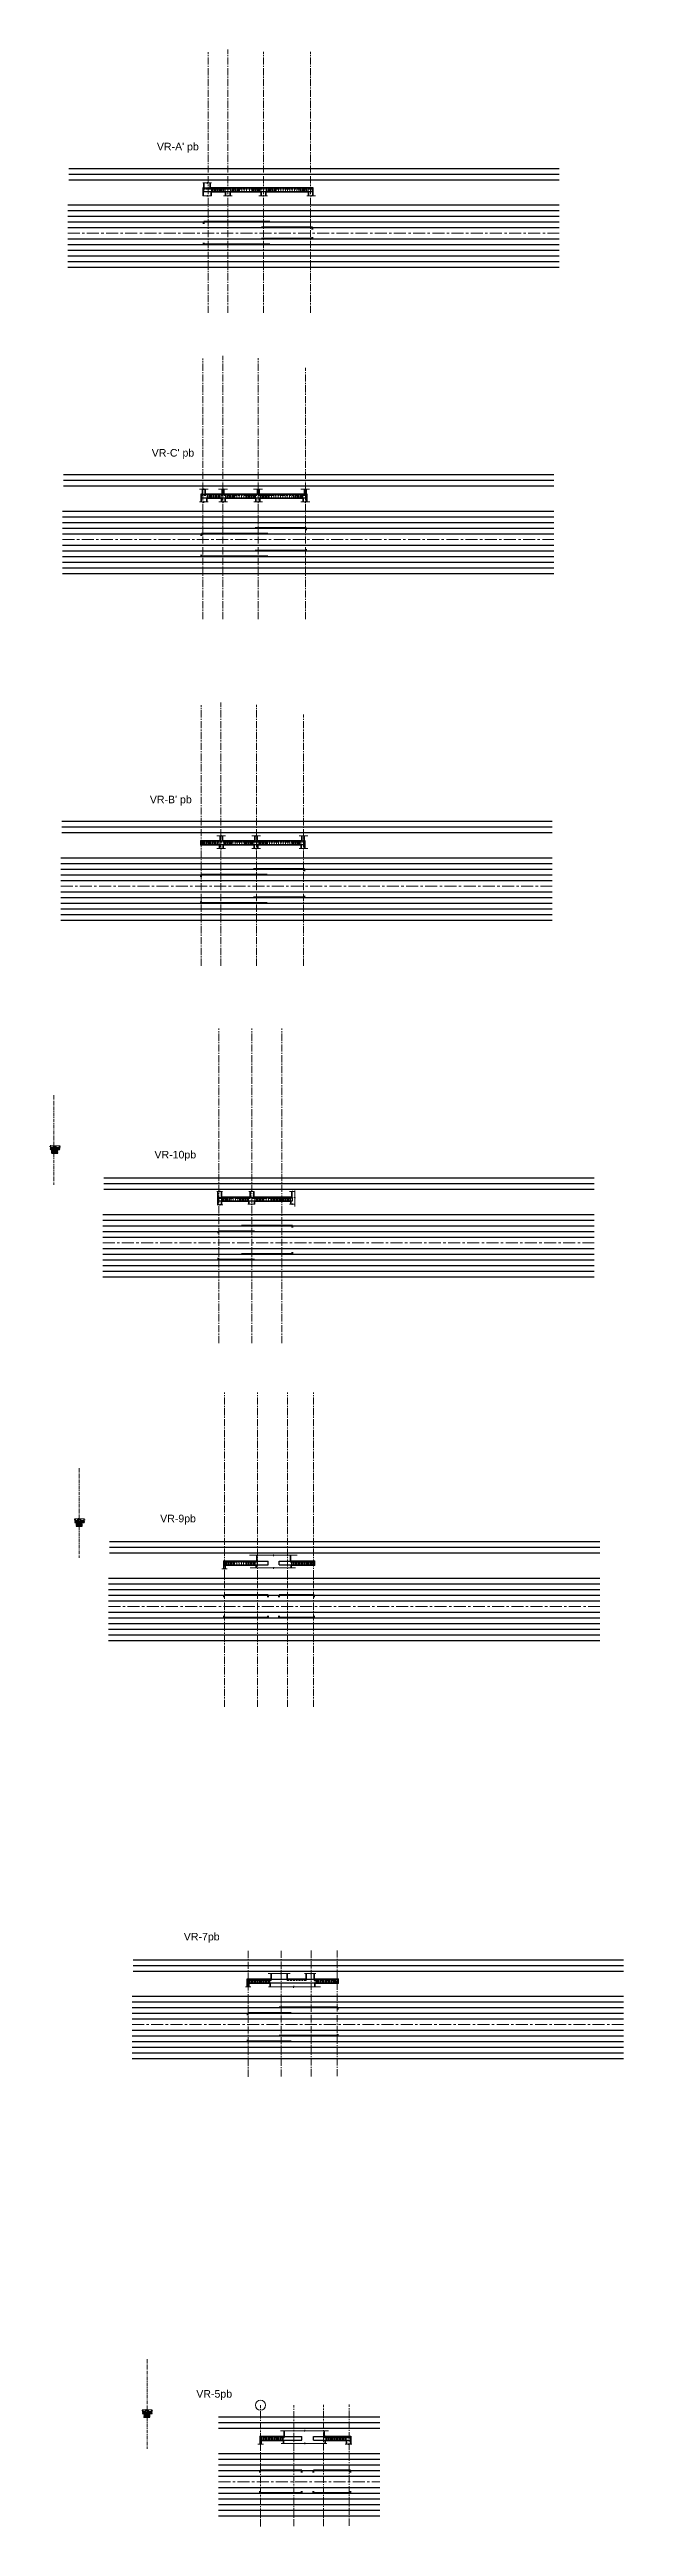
# Model space of a CAD drawing. Header units: millimetres. Extents: x 1130 to 2176, y -195 to 376.
# Drawn here: x 2099.8 to 2175.7, y 47.9 to 375.7 of the extents above; entities that cross this region are included whole.
import ezdxf

# ---------------------------------------------------------------- set-up
doc = ezdxf.new("R2010")
doc.units = ezdxf.units.MM
for name, pattern in [('AXES', [50.8, 31.75, -6.35, 6.35, -6.35]), ('CENTER2', [28.575, 19.05, -3.175, 3.175, -3.175]), ('HIDDEN', [0.375, 0.25, -0.125]), ('TRAZOS', [0.75, 0.5, -0.25])]:
    doc.linetypes.add(name, pattern=pattern)
for name, color, linetype in [('A- TEXTO 1', 7, 'Continuous'), ('EDIS-MURO PERIMETRAL', 3, 'Continuous'), ('TEXTURA', 8, 'Continuous')]:
    doc.layers.add(name, color=color, linetype=linetype)
for name, color, linetype, lineweight in [('EDIS-BORDE DE LOSA', 3, 'Continuous', 9), ('EDIS-COLUMNAS SOTANO', 7, 'Continuous', 40), ('EDIS-CONCRETO BAJA RESIST', 8, 'Continuous', 9), ('EDIS-EJES COLUMNAS', 9, 'CENTER2', 15), ('EDIS-ESTRIBOS', 3, 'Continuous', 15), ('EDIS-PEDESTALES', 4, 'Continuous', 13), ('EDIS-PL-DIMENSION', 8, 'Continuous', 13), ('EDIS-REFUERZOS', 6, 'Continuous', 30), ('EDIS-REFUERZOS DETALLES', 7, 'Continuous', 40), ('EDIS-TIERRA', 8, 'Continuous', 13), ('EDIS-VIGAS RIOSTRAS', 6, 'Continuous', 13), ('Est-PL-DIMENSION', 8, 'Continuous', 13)]:
    doc.layers.add(name, color=color, linetype=linetype, lineweight=lineweight)
doc.layers.add('EDIS-VIEWPOTS', color=8, linetype='Continuous', plot=False)
doc.styles.add('style1', font='arial.ttf', dxfattribs={"height": 0.2})

msp = doc.modelspace()

# ---------------------------------------------------------------- texts
at = {"layer": 'A- TEXTO 1', "style": 'style1'}
for s, p in [("VR-A' pb", (2113.993, 362.344, -1764)), ("VR-C' pb", (2113.307, 321.816, -1764)), ("VR-B' pb", (2113.057, 275.936, -1764)), ('VR-10pb', (2113.669, 228.932, -1764)), ('VR-9pb', (2114.421, 180.781, -1764)), ('VR-7pb', (2117.554, 125.444, -1764)), ('VR-5pb', (2119.206, 64.934, -1764))]:
    msp.add_text(s, height=1, rotation=0, dxfattribs=at).set_placement(p)

# ---------------------------------------------------------------- blocks, each defined once
blk = doc.blocks.new('*U608')
at = {"layer": 'EDIS-ESTRIBOS', "linetype": 'ByBlock'}
blk.add_line((0, -0.2375), (0, 0.2375), dxfattribs=at)
blk = doc.blocks.new('*U607')
at = {"layer": 'EDIS-PL-DIMENSION', "color": 0, "linetype": 'ByBlock', "lineweight": -2, "transparency": 16777216}
for p in [(1997.44, 320.7), (1997.59, 320.7), (1997.74, 320.7), (1997.89, 320.7), (1998.04, 320.7), (1998.19, 320.7), (1998.34, 320.7), (1998.49, 320.7), (1998.64, 320.7)]:
    blk.add_blockref('*U608', p, dxfattribs=at)
blk = doc.blocks.new('*U610')
at = {"layer": 'EDIS-ESTRIBOS', "linetype": 'ByBlock'}
blk.add_line((0, -0.2375), (0, 0.2375), dxfattribs=at)
blk = doc.blocks.new('*U609')
at = {"layer": 'EDIS-PL-DIMENSION', "color": 0, "linetype": 'ByBlock', "lineweight": -2, "transparency": 16777216}
for p in [(1997.44, 320.7), (1997.59, 320.7), (1997.74, 320.7), (1997.89, 320.7), (1998.04, 320.7), (1998.19, 320.7), (1998.34, 320.7), (1998.49, 320.7), (1998.64, 320.7)]:
    blk.add_blockref('*U610', p, dxfattribs=at)
blk = doc.blocks.new('*U612')
at = {"layer": 'EDIS-ESTRIBOS', "linetype": 'ByBlock'}
blk.add_line((0, -0.2375), (0, 0.2375), dxfattribs=at)
blk = doc.blocks.new('*U611')
at = {"layer": 'EDIS-PL-DIMENSION', "color": 0, "linetype": 'ByBlock', "lineweight": -2, "transparency": 16777216}
for p in [(1997.44, 320.7), (1997.59, 320.7), (1997.74, 320.7), (1997.89, 320.7), (1998.04, 320.7), (1998.19, 320.7), (1998.34, 320.7), (1998.49, 320.7), (1998.64, 320.7)]:
    blk.add_blockref('*U612', p, dxfattribs=at)
blk = doc.blocks.new('*U614')
at = {"layer": 'EDIS-ESTRIBOS', "linetype": 'ByBlock'}
blk.add_line((0, -0.2375), (0, 0.2375), dxfattribs=at)
blk = doc.blocks.new('*U613')
at = {"layer": 'EDIS-PL-DIMENSION', "color": 0, "linetype": 'ByBlock', "lineweight": -2, "transparency": 16777216}
for p in [(1997.44, 320.7), (1997.59, 320.7), (1997.74, 320.7), (1997.89, 320.7), (1998.04, 320.7), (1998.19, 320.7), (1998.34, 320.7), (1998.49, 320.7), (1998.64, 320.7)]:
    blk.add_blockref('*U614', p, dxfattribs=at)
blk = doc.blocks.new('*U615')
at = {"layer": 'EDIS-ESTRIBOS', "linetype": 'ByBlock'}
blk.add_line((0, -0.2375), (0, 0.2375), dxfattribs=at)
blk = doc.blocks.new('*U616')
at = {"layer": 'EDIS-PL-DIMENSION', "color": 0, "linetype": 'ByBlock', "lineweight": -2, "transparency": 16777216}
for p in [(2120.63, 316.59), (2120.78, 316.59), (2120.93, 316.59), (2121.08, 316.59), (2121.23, 316.59), (2121.38, 316.59), (2121.53, 316.59), (2121.68, 316.59), (2121.83, 316.59), (2121.98, 316.59), (2122.13, 316.59), (2122.28, 316.59), (2122.43, 316.59)]:
    blk.add_blockref('*U615', p, dxfattribs=at)
blk = doc.blocks.new('*U617')
at = {"layer": 'EDIS-ESTRIBOS', "linetype": 'ByBlock'}
blk.add_line((0, -0.24), (0, 0.24), dxfattribs=at)
blk = doc.blocks.new('*U618')
at = {"layer": 'EDIS-PL-DIMENSION', "color": 0, "linetype": 'ByBlock', "lineweight": -2, "transparency": 16777216}
for p in [(2124.28, 316.59), (2124.58, 316.59), (2124.88, 316.59), (2125.18, 316.59), (2125.48, 316.59), (2125.78, 316.59)]:
    blk.add_blockref('*U617', p, dxfattribs=at)
blk = doc.blocks.new('*U619')
at = {"layer": 'EDIS-ESTRIBOS', "linetype": 'ByBlock'}
blk.add_line((0, -0.24), (0, 0.24), dxfattribs=at)
blk = doc.blocks.new('*U620')
at = {"layer": 'EDIS-PL-DIMENSION', "color": 0, "linetype": 'ByBlock', "lineweight": -2, "transparency": 16777216}
for p in [(2128.85, 316.59), (2129.15, 316.59), (2129.45, 316.59), (2129.75, 316.59), (2130.05, 316.59), (2130.35, 316.59), (2130.65, 316.59), (2130.95, 316.59), (2131.25, 316.59), (2131.55, 316.59), (2131.85, 316.59)]:
    blk.add_blockref('*U619', p, dxfattribs=at)
blk = doc.blocks.new('*U632')
at = {"layer": 'EDIS-ESTRIBOS', "linetype": 'ByBlock'}
blk.add_line((0, -0.2375), (0, 0.2375), dxfattribs=at)
blk = doc.blocks.new('*U631')
at = {"layer": 'EDIS-PL-DIMENSION', "color": 0, "linetype": 'ByBlock', "lineweight": -2, "transparency": 16777216}
for p in [(1997.44, 320.7), (1997.59, 320.7), (1997.74, 320.7), (1997.89, 320.7), (1998.04, 320.7), (1998.19, 320.7), (1998.34, 320.7), (1998.49, 320.7), (1998.64, 320.7)]:
    blk.add_blockref('*U632', p, dxfattribs=at)
blk = doc.blocks.new('*U634')
at = {"layer": 'EDIS-ESTRIBOS', "linetype": 'ByBlock'}
blk.add_line((0, -0.2375), (0, 0.2375), dxfattribs=at)
blk = doc.blocks.new('*U633')
at = {"layer": 'EDIS-PL-DIMENSION', "color": 0, "linetype": 'ByBlock', "lineweight": -2, "transparency": 16777216}
for p in [(1997.44, 320.7), (1997.59, 320.7), (1997.74, 320.7), (1997.89, 320.7), (1998.04, 320.7), (1998.19, 320.7), (1998.34, 320.7), (1998.49, 320.7), (1998.64, 320.7)]:
    blk.add_blockref('*U634', p, dxfattribs=at)
blk = doc.blocks.new('*U622')
at = {"layer": 'EDIS-ESTRIBOS', "linetype": 'ByBlock'}
blk.add_line((0, -0.2375), (0, 0.2375), dxfattribs=at)
blk = doc.blocks.new('*U621')
at = {"layer": 'EDIS-PL-DIMENSION', "color": 0, "linetype": 'ByBlock', "lineweight": -2, "transparency": 16777216}
for p in [(1997.44, 320.7), (1997.59, 320.7), (1997.74, 320.7), (1997.89, 320.7), (1998.04, 320.7), (1998.19, 320.7), (1998.34, 320.7), (1998.49, 320.7), (1998.64, 320.7)]:
    blk.add_blockref('*U622', p, dxfattribs=at)
blk = doc.blocks.new('*U624')
at = {"layer": 'EDIS-ESTRIBOS', "linetype": 'ByBlock'}
blk.add_line((0, -0.2375), (0, 0.2375), dxfattribs=at)
blk = doc.blocks.new('*U623')
at = {"layer": 'EDIS-PL-DIMENSION', "color": 0, "linetype": 'ByBlock', "lineweight": -2, "transparency": 16777216}
for p in [(1997.44, 320.7), (1997.59, 320.7), (1997.74, 320.7), (1997.89, 320.7), (1998.04, 320.7), (1998.19, 320.7), (1998.34, 320.7), (1998.49, 320.7), (1998.64, 320.7)]:
    blk.add_blockref('*U624', p, dxfattribs=at)
blk = doc.blocks.new('*U625')
at = {"layer": 'EDIS-ESTRIBOS', "linetype": 'ByBlock'}
blk.add_line((0, -0.2375), (0, 0.2375), dxfattribs=at)
blk = doc.blocks.new('*U626')
at = {"layer": 'EDIS-PL-DIMENSION', "color": 0, "linetype": 'ByBlock', "lineweight": -2, "transparency": 16777216}
for p in [(2120.63, 316.59), (2120.78, 316.59), (2120.93, 316.59), (2121.08, 316.59), (2121.23, 316.59), (2121.38, 316.59), (2121.53, 316.59), (2121.68, 316.59), (2121.83, 316.59), (2121.98, 316.59), (2122.13, 316.59), (2122.28, 316.59), (2122.43, 316.59)]:
    blk.add_blockref('*U625', p, dxfattribs=at)
blk = doc.blocks.new('*U627')
at = {"layer": 'EDIS-ESTRIBOS', "linetype": 'ByBlock'}
blk.add_line((0, -0.24), (0, 0.24), dxfattribs=at)
blk = doc.blocks.new('*U628')
at = {"layer": 'EDIS-PL-DIMENSION', "color": 0, "linetype": 'ByBlock', "lineweight": -2, "transparency": 16777216}
for p in [(2124.28, 316.59), (2124.58, 316.59), (2124.88, 316.59), (2125.18, 316.59), (2125.48, 316.59), (2125.78, 316.59)]:
    blk.add_blockref('*U627', p, dxfattribs=at)
blk = doc.blocks.new('*U629')
at = {"layer": 'EDIS-ESTRIBOS', "linetype": 'ByBlock'}
blk.add_line((0, -0.24), (0, 0.24), dxfattribs=at)
blk = doc.blocks.new('*U630')
at = {"layer": 'EDIS-PL-DIMENSION', "color": 0, "linetype": 'ByBlock', "lineweight": -2, "transparency": 16777216}
for p in [(2128.85, 316.59), (2129.15, 316.59), (2129.45, 316.59), (2129.75, 316.59), (2130.05, 316.59), (2130.35, 316.59), (2130.65, 316.59), (2130.95, 316.59), (2131.25, 316.59), (2131.55, 316.59), (2131.85, 316.59)]:
    blk.add_blockref('*U629', p, dxfattribs=at)
blk = doc.blocks.new('*U635')
at = {"layer": 'EDIS-ESTRIBOS', "linetype": 'ByBlock'}
blk.add_line((0, -0.2375), (0, 0.2375), dxfattribs=at)
blk = doc.blocks.new('*U636')
at = {"layer": 'EDIS-PL-DIMENSION', "color": 0, "linetype": 'ByBlock', "lineweight": -2, "transparency": 16777216}
for p in [(1997.44, 320.7), (1997.59, 320.7), (1997.74, 320.7), (1997.89, 320.7), (1998.04, 320.7), (1998.19, 320.7), (1998.34, 320.7), (1998.49, 320.7), (1998.64, 320.7)]:
    blk.add_blockref('*U635', p, dxfattribs=at)
blk = doc.blocks.new('*U851')
at = {"layer": 'EDIS-ESTRIBOS', "linetype": 'ByBlock'}
blk.add_line((0, -0.24), (0, 0.24), dxfattribs=at)
blk = doc.blocks.new('*U852')
at = {"layer": 'EDIS-PL-DIMENSION', "color": 0, "linetype": 'ByBlock', "lineweight": -2, "transparency": 16777216}
for p in [(2127.85, 59.54), (2128, 59.54), (2128.15, 59.54), (2128.3, 59.54), (2128.45, 59.54), (2128.6, 59.54), (2128.75, 59.54), (2128.9, 59.54), (2129.05, 59.54), (2129.2, 59.54), (2129.35, 59.54), (2129.5, 59.54), (2129.65, 59.54), (2129.8, 59.54), (2129.95, 59.54), (2130.1, 59.54), (2130.25, 59.54), (2130.4, 59.54), (2130.55, 59.54), (2130.7, 59.54)]:
    blk.add_blockref('*U851', p, dxfattribs=at)
blk = doc.blocks.new('*U861')
at = {"layer": 'EDIS-ESTRIBOS', "linetype": 'ByBlock'}
blk.add_line((0, -0.2375), (0, 0.2375), dxfattribs=at)
blk = doc.blocks.new('*U862')
at = {"layer": 'EDIS-PL-DIMENSION', "color": 0, "linetype": 'ByBlock', "lineweight": -2, "transparency": 16777216}
for p in [(2126.2, 120.06), (2126.35, 120.06), (2126.5, 120.06), (2126.65, 120.06), (2126.8, 120.06), (2126.95, 120.06), (2127.1, 120.06), (2127.25, 120.06), (2127.4, 120.06), (2127.55, 120.06), (2127.7, 120.06), (2127.85, 120.06), (2128, 120.06), (2128.15, 120.06), (2128.3, 120.06), (2128.45, 120.06), (2128.6, 120.06), (2128.75, 120.06), (2128.9, 120.06)]:
    blk.add_blockref('*U861', p, dxfattribs=at)
blk = doc.blocks.new('*U863')
at = {"layer": 'EDIS-ESTRIBOS', "linetype": 'ByBlock'}
blk.add_line((0, -0.2375), (0, 0.2375), dxfattribs=at)
blk = doc.blocks.new('*U864')
at = {"layer": 'EDIS-PL-DIMENSION', "color": 0, "linetype": 'ByBlock', "lineweight": -2, "transparency": 16777216}
for p in [(2134.95, 120.06), (2135.1, 120.06), (2135.25, 120.06), (2135.4, 120.06), (2135.55, 120.06), (2135.7, 120.06), (2135.85, 120.06), (2136, 120.06), (2136.15, 120.06), (2136.3, 120.06), (2136.45, 120.06), (2136.6, 120.06), (2136.75, 120.06), (2136.9, 120.06), (2137.05, 120.06), (2137.2, 120.06), (2137.35, 120.06), (2137.5, 120.06)]:
    blk.add_blockref('*U863', p, dxfattribs=at)
blk = doc.blocks.new('*U890')
at = {"layer": 'EDIS-ESTRIBOS', "linetype": 'ByBlock'}
blk.add_line((0, -0.2375), (0, 0.2375), dxfattribs=at)
blk = doc.blocks.new('*U891')
at = {"layer": 'EDIS-PL-DIMENSION', "color": 0, "linetype": 'ByBlock', "lineweight": -2, "transparency": 16777216}
for p in [(2131.82, 175.39), (2131.97, 175.39), (2132.12, 175.39), (2132.27, 175.39), (2132.42, 175.39), (2132.57, 175.39), (2132.72, 175.39), (2132.87, 175.39), (2133.02, 175.39), (2133.17, 175.39), (2133.32, 175.39), (2133.47, 175.39), (2133.62, 175.39), (2133.77, 175.39), (2133.92, 175.39), (2134.07, 175.39), (2134.22, 175.39), (2134.37, 175.39)]:
    blk.add_blockref('*U890', p, dxfattribs=at)
blk = doc.blocks.new('*U892')
at = {"layer": 'EDIS-ESTRIBOS', "linetype": 'ByBlock'}
blk.add_line((0, -0.2375), (0, 0.2375), dxfattribs=at)
blk = doc.blocks.new('*U893')
at = {"layer": 'EDIS-PL-DIMENSION', "color": 0, "linetype": 'ByBlock', "lineweight": -2, "transparency": 16777216}
for p in [(2123.07, 175.39), (2123.22, 175.39), (2123.37, 175.39), (2123.52, 175.39), (2123.67, 175.39), (2123.82, 175.39), (2123.97, 175.39), (2124.12, 175.39), (2124.27, 175.39)]:
    blk.add_blockref('*U892', p, dxfattribs=at)
blk = doc.blocks.new('*U894')
at = {"layer": 'EDIS-ESTRIBOS', "linetype": 'ByBlock'}
blk.add_line((0, 0.2375), (0, -0.2375), dxfattribs=at)
blk = doc.blocks.new('*U895')
at = {"layer": 'EDIS-PL-DIMENSION', "color": 0, "linetype": 'ByBlock', "lineweight": -2, "transparency": 16777216, "rotation": 180}
for p in [(2125.87, 175.39), (2126.02, 175.39), (2126.17, 175.39), (2126.32, 175.39), (2126.47, 175.39), (2126.62, 175.39), (2126.77, 175.39), (2126.92, 175.39), (2127.07, 175.39)]:
    blk.add_blockref('*U894', p, dxfattribs=at)
blk = doc.blocks.new('*U896')
at = {"layer": 'EDIS-ESTRIBOS', "linetype": 'ByBlock'}
blk.add_line((0, -0.2375), (0, 0.2375), dxfattribs=at)
blk = doc.blocks.new('*U897')
at = {"layer": 'EDIS-PL-DIMENSION', "color": 0, "linetype": 'ByBlock', "lineweight": -2, "transparency": 16777216}
for p in [(2124.27, 175.39), (2124.57, 175.39), (2124.87, 175.39), (2125.17, 175.39), (2125.47, 175.39), (2125.77, 175.39)]:
    blk.add_blockref('*U896', p, dxfattribs=at)
blk = doc.blocks.new('*U901')
at = {"layer": 'EDIS-ESTRIBOS', "linetype": 'ByBlock'}
blk.add_line((0, -0.2375), (0, 0.2375), dxfattribs=at)
blk = doc.blocks.new('*U902')
at = {"layer": 'EDIS-PL-DIMENSION', "color": 0, "linetype": 'ByBlock', "lineweight": -2, "transparency": 16777216}
for p in [(1997.44, 320.7), (1997.59, 320.7), (1997.74, 320.7), (1997.89, 320.7), (1998.04, 320.7), (1998.19, 320.7), (1998.34, 320.7), (1998.49, 320.7), (1998.64, 320.7)]:
    blk.add_blockref('*U901', p, dxfattribs=at)
blk = doc.blocks.new('*U903')
at = {"layer": 'EDIS-ESTRIBOS', "linetype": 'ByBlock'}
blk.add_line((0, -0.2375), (0, 0.2375), dxfattribs=at)
blk = doc.blocks.new('*U904')
at = {"layer": 'EDIS-PL-DIMENSION', "color": 0, "linetype": 'ByBlock', "lineweight": -2, "transparency": 16777216}
for p in [(2130.76, 223.54), (2130.91, 223.54), (2131.06, 223.54), (2131.21, 223.54), (2131.36, 223.54), (2131.51, 223.54), (2131.66, 223.54)]:
    blk.add_blockref('*U903', p, dxfattribs=at)
blk = doc.blocks.new('*U905')
at = {"layer": 'EDIS-ESTRIBOS', "linetype": 'ByBlock'}
blk.add_line((0, -0.2375), (0, 0.2375), dxfattribs=at)
blk = doc.blocks.new('*U906')
at = {"layer": 'EDIS-PL-DIMENSION', "color": 0, "linetype": 'ByBlock', "lineweight": -2, "transparency": 16777216}
for p in [(1997.44, 320.7), (1997.59, 320.7), (1997.74, 320.7), (1997.89, 320.7), (1998.04, 320.7), (1998.19, 320.7), (1998.34, 320.7), (1998.49, 320.7), (1998.64, 320.7)]:
    blk.add_blockref('*U905', p, dxfattribs=at)
blk = doc.blocks.new('*U907')
at = {"layer": 'EDIS-ESTRIBOS', "linetype": 'ByBlock'}
blk.add_line((0, -0.24), (0, 0.24), dxfattribs=at)
blk = doc.blocks.new('*U908')
at = {"layer": 'EDIS-PL-DIMENSION', "color": 0, "linetype": 'ByBlock', "lineweight": -2, "transparency": 16777216}
for p in [(2128.16, 223.54), (2128.46, 223.54), (2128.76, 223.54), (2129.06, 223.54)]:
    blk.add_blockref('*U907', p, dxfattribs=at)
blk = doc.blocks.new('*U924')
at = {"layer": 'EDIS-ESTRIBOS', "linetype": 'ByBlock'}
blk.add_line((0, -0.2375), (0, 0.2375), dxfattribs=at)
blk = doc.blocks.new('*U925')
at = {"layer": 'EDIS-PL-DIMENSION', "color": 0, "linetype": 'ByBlock', "lineweight": -2, "transparency": 16777216}
for p in [(2120.63, 316.59), (2120.78, 316.59), (2120.93, 316.59), (2121.08, 316.59), (2121.23, 316.59), (2121.38, 316.59), (2121.53, 316.59), (2121.68, 316.59), (2121.83, 316.59), (2121.98, 316.59), (2122.13, 316.59), (2122.28, 316.59), (2122.43, 316.59)]:
    blk.add_blockref('*U924', p, dxfattribs=at)

# ---------------------------------------------------------------- hatches: boundary and pattern name
at = {"layer": 'EDIS-CONCRETO BAJA RESIST'}
h = msp.add_hatch(dxfattribs=at)
h.set_pattern_fill('AR-CONC', color=256, scale=0.00065)
h.set_pattern_definition([(50, (117.3067, -97.695), (0.118420035, -0.0103604056), [0.0123825, -0.1362075]), (355, (117.3067, -97.695), (-0.022908224, 0.1241869494), [0.009906, -0.10896638]), (100.451445, (117.31656, -97.69587), (0.0955118106, 0.113826539), [0.010523506, -0.115758659]), (46.1842, (117.3067, -97.66198), (0.176201377, -0.027327513), [0.01857375, -0.20431125]), (96.635558, (117.32138, -97.66426), (0.154312687, 0.160826981), [0.015785265, -0.173638145]), (351.184151, (117.3067, -97.66198), (0.154312687, 0.160826981), [0.014858979, -0.163448826]), (21, (117.32321, -97.67024), (0.0985493543, -0.066472379), [0.0123825, -0.1362075]), (326, (117.3232, -97.67024), (0.0401713184, 0.119722178), [0.009906, -0.108966]), (71.451445, (117.33142, -97.67578), (0.1387206725, 0.0532498), [0.010523506, -0.1157584594]), (37.5, (117.306696, -97.695003), (0.0020075921, 0.0549607753), [0, -0.1076452, 0, -0.110617, 0, -0.10937875]), (7.5, (117.306696, -97.695), (0.0434327806, 0.0651173736), [0, -0.0630682, 0, -0.1051687, 0, -0.04168775]), (327.5, (117.26988, -97.695003), (0.0881338869, -0.0037236836), [0, -0.041275, 0, -0.128778, 0, -0.1708785]), (317.5, (117.25337, -97.695), (0.096283968, 0.0165272192), [0, -0.0536575, 0, -0.0855218, 0, -0.1213485])])
h.paths.add_polyline_path([(2100.26, 230.273), (2100.26, 230.373), (2099.885, 230.373), (2099.885, 230.273)])
h.paths.add_polyline_path([(2101.137, 230.273), (2101.137, 230.373), (2100.66, 230.373), (2100.66, 230.273)])
h = msp.add_hatch(dxfattribs=at)
h.set_pattern_fill('AR-CONC', color=256, scale=0.00065)
h.set_pattern_definition([(50, (117.3067, -97.58703), (0.118420035, -0.0103604056), [0.0123825, -0.1362075]), (355, (117.3067, -97.58703), (-0.022908224, 0.1241869494), [0.009906, -0.10896638]), (100.451445, (117.31656, -97.5879), (0.0955118106, 0.113826539), [0.010523506, -0.115758659]), (46.1842, (117.3067, -97.55401), (0.176201377, -0.027327513), [0.01857375, -0.20431125]), (96.635558, (117.32138, -97.55629), (0.154312687, 0.160826981), [0.015785265, -0.173638145]), (351.184151, (117.3067, -97.55401), (0.154312687, 0.160826981), [0.014858979, -0.163448826]), (21, (117.32321, -97.56227), (0.0985493543, -0.066472379), [0.0123825, -0.1362075]), (326, (117.3232, -97.56227), (0.0401713184, 0.119722178), [0.009906, -0.108966]), (71.451445, (117.33142, -97.56781), (0.1387206725, 0.0532498), [0.010523506, -0.1157584594]), (37.5, (117.306696, -97.587033), (0.0020075921, 0.0549607753), [0, -0.1076452, 0, -0.110617, 0, -0.10937875]), (7.5, (117.306696, -97.587033), (0.0434327806, 0.0651173736), [0, -0.0630682, 0, -0.1051687, 0, -0.04168775]), (327.5, (117.26988, -97.587033), (0.0881338869, -0.0037236836), [0, -0.041275, 0, -0.128778, 0, -0.1708785]), (317.5, (117.25337, -97.58703), (0.096283968, 0.0165272192), [0, -0.0536575, 0, -0.0855218, 0, -0.1213485])])
h.paths.add_polyline_path([(2100.66, 229.881), (2100.66, 229.981), (2100.26, 229.981), (2100.26, 229.881)])
h = msp.add_hatch(dxfattribs=at)
h.set_pattern_fill('AR-CONC', color=256, scale=0.00065)
h.set_pattern_definition([(50, (120.56066, -147.06234), (0.118420035, -0.0103604056), [0.0123825, -0.1362075]), (355, (120.56066, -147.06234), (-0.022908224, 0.1241869494), [0.009906, -0.10896638]), (100.451445, (120.57053, -147.0632), (0.0955118106, 0.113826539), [0.010523506, -0.115758659]), (46.1842, (120.56066, -147.02932), (0.176201377, -0.027327513), [0.01857375, -0.20431125]), (96.635558, (120.57535, -147.0316), (0.154312687, 0.160826981), [0.015785265, -0.173638145]), (351.184151, (120.56066, -147.02932), (0.154312687, 0.160826981), [0.014858979, -0.163448826]), (21, (120.57717, -147.03757), (0.0985493543, -0.066472379), [0.0123825, -0.1362075]), (326, (120.57717, -147.03757), (0.0401713184, 0.119722178), [0.009906, -0.108966]), (71.451445, (120.58538, -147.04311), (0.1387206725, 0.0532498), [0.010523506, -0.1157584594]), (37.5, (120.560662, -147.062336), (0.0020075921, 0.0549607753), [0, -0.1076452, 0, -0.110617, 0, -0.10937875]), (7.5, (120.56066, -147.062336), (0.0434327806, 0.0651173736), [0, -0.0630682, 0, -0.1051687, 0, -0.04168775]), (327.5, (120.523845, -147.062336), (0.0881338869, -0.0037236836), [0, -0.041275, 0, -0.128778, 0, -0.1708785]), (317.5, (120.507335, -147.06234), (0.096283968, 0.0165272192), [0, -0.0536575, 0, -0.0855218, 0, -0.1213485])])
h.paths.add_polyline_path([(2103.514, 180.906), (2103.514, 181.006), (2103.139, 181.006), (2103.139, 180.906)])
h.paths.add_polyline_path([(2104.391, 180.906), (2104.391, 181.006), (2103.914, 181.006), (2103.914, 180.906)])
h = msp.add_hatch(dxfattribs=at)
h.set_pattern_fill('AR-CONC', color=256, scale=0.00065)
h.set_pattern_definition([(50, (120.56066, -146.95437), (0.118420035, -0.0103604056), [0.0123825, -0.1362075]), (355, (120.56066, -146.95437), (-0.022908224, 0.1241869494), [0.009906, -0.10896638]), (100.451445, (120.57053, -146.95523), (0.0955118106, 0.113826539), [0.010523506, -0.115758659]), (46.1842, (120.56066, -146.92135), (0.176201377, -0.027327513), [0.01857375, -0.20431125]), (96.635558, (120.57535, -146.92362), (0.154312687, 0.160826981), [0.015785265, -0.173638145]), (351.184151, (120.56066, -146.92135), (0.154312687, 0.160826981), [0.014858979, -0.163448826]), (21, (120.57717, -146.9296), (0.0985493543, -0.066472379), [0.0123825, -0.1362075]), (326, (120.57717, -146.9296), (0.0401713184, 0.119722178), [0.009906, -0.108966]), (71.451445, (120.58538, -146.93514), (0.1387206725, 0.0532498), [0.010523506, -0.1157584594]), (37.5, (120.560662, -146.954367), (0.0020075921, 0.0549607753), [0, -0.1076452, 0, -0.110617, 0, -0.10937875]), (7.5, (120.56066, -146.954367), (0.0434327806, 0.0651173736), [0, -0.0630682, 0, -0.1051687, 0, -0.04168775]), (327.5, (120.523845, -146.954367), (0.0881338869, -0.0037236836), [0, -0.041275, 0, -0.128778, 0, -0.1708785]), (317.5, (120.507335, -146.95437), (0.096283968, 0.0165272192), [0, -0.0536575, 0, -0.0855218, 0, -0.1213485])])
h.paths.add_polyline_path([(2103.914, 180.513), (2103.914, 180.613), (2103.514, 180.613), (2103.514, 180.513)])
h = msp.add_hatch(dxfattribs=at)
h.set_pattern_fill('AR-CONC', color=256, scale=0.00065)
h.set_pattern_definition([(50, (129.51226, -264.98638), (0.118420035, -0.0103604056), [0.0123825, -0.1362075]), (355, (129.51226, -264.98638), (-0.022908224, 0.1241869494), [0.009906, -0.10896638]), (100.451445, (129.52213, -264.98725), (0.0955118106, 0.113826539), [0.010523506, -0.115758659]), (46.1842, (129.51226, -264.95336), (0.176201377, -0.027327513), [0.01857375, -0.20431125]), (96.635558, (129.52695, -264.95564), (0.154312687, 0.160826981), [0.015785265, -0.173638145]), (351.184151, (129.51226, -264.95336), (0.154312687, 0.160826981), [0.014858979, -0.163448826]), (21, (129.52877, -264.96162), (0.0985493543, -0.066472379), [0.0123825, -0.1362075]), (326, (129.52877, -264.96162), (0.0401713184, 0.119722178), [0.009906, -0.108966]), (71.451445, (129.53699, -264.96716), (0.1387206725, 0.0532498), [0.010523506, -0.1157584594]), (37.5, (129.512264, -264.98638), (0.0020075921, 0.0549607753), [0, -0.1076452, 0, -0.110617, 0, -0.10937875]), (7.5, (129.512264, -264.98638), (0.0434327806, 0.0651173736), [0, -0.0630682, 0, -0.1051687, 0, -0.04168775]), (327.5, (129.475447, -264.98638), (0.0881338869, -0.0037236836), [0, -0.041275, 0, -0.128778, 0, -0.1708785]), (317.5, (129.45894, -264.98638), (0.096283968, 0.0165272192), [0, -0.0536575, 0, -0.0855218, 0, -0.1213485])])
h.paths.add_polyline_path([(2112.466, 62.981), (2112.466, 63.081), (2112.09, 63.081), (2112.09, 62.981)])
h.paths.add_polyline_path([(2113.342, 62.981), (2113.342, 63.081), (2112.866, 63.081), (2112.866, 62.981)])
h = msp.add_hatch(dxfattribs=at)
h.set_pattern_fill('AR-CONC', color=256, scale=0.00065)
h.set_pattern_definition([(50, (129.51226, -264.87841), (0.118420035, -0.0103604056), [0.0123825, -0.1362075]), (355, (129.51226, -264.87841), (-0.022908224, 0.1241869494), [0.009906, -0.10896638]), (100.451445, (129.52213, -264.87928), (0.0955118106, 0.113826539), [0.010523506, -0.115758659]), (46.1842, (129.51226, -264.84539), (0.176201377, -0.027327513), [0.01857375, -0.20431125]), (96.635558, (129.52695, -264.84767), (0.154312687, 0.160826981), [0.015785265, -0.173638145]), (351.184151, (129.51226, -264.8454), (0.154312687, 0.160826981), [0.014858979, -0.163448826]), (21, (129.52877, -264.85365), (0.0985493543, -0.066472379), [0.0123825, -0.1362075]), (326, (129.52877, -264.85365), (0.0401713184, 0.119722178), [0.009906, -0.108966]), (71.451445, (129.53699, -264.85919), (0.1387206725, 0.0532498), [0.010523506, -0.1157584594]), (37.5, (129.512264, -264.878413), (0.0020075921, 0.0549607753), [0, -0.1076452, 0, -0.110617, 0, -0.10937875]), (7.5, (129.512264, -264.87841), (0.0434327806, 0.0651173736), [0, -0.0630682, 0, -0.1051687, 0, -0.04168775]), (327.5, (129.475447, -264.878413), (0.0881338869, -0.0037236836), [0, -0.041275, 0, -0.128778, 0, -0.1708785]), (317.5, (129.45894, -264.87841), (0.096283968, 0.0165272192), [0, -0.0536575, 0, -0.0855218, 0, -0.1213485])])
h.paths.add_polyline_path([(2112.866, 62.589), (2112.866, 62.689), (2112.466, 62.689), (2112.466, 62.589)])
at = {"layer": 'EDIS-TIERRA'}
h = msp.add_hatch(dxfattribs=at)
h.set_pattern_fill('EARTH', color=256, scale=0.01, angle=45)
h.set_pattern_definition([(45, (117.306696, -97.695), (0, 0.0898025612), [0.0635, -0.0635]), (45, (117.28986, -97.678165), (0, 0.0898025612), [0.0635, -0.0635]), (45, (117.27302, -97.661327), (0, 0.0898025612), [0.0635, -0.0635]), (135, (117.27302, -97.6501), (-0.0898025612, 0), [0.0635, -0.0635]), (135, (117.28986, -97.633263), (-0.0898025612, 0), [0.0635, -0.0635]), (135, (117.306696, -97.616425), (-0.0898025612, 0), [0.0635, -0.0635])])
h.paths.add_polyline_path([(2100.86, 230.073), (2101.137, 230.073), (2101.137, 230.273), (2100.66, 230.273), (2100.66, 229.873), (2100.66, 229.875), (2100.26, 229.875), (2100.26, 229.873), (2100.26, 230.273), (2099.885, 230.273), (2099.885, 230.073), (2100.06, 230.073), (2100.06, 229.573), (2100.86, 229.573)])
h = msp.add_hatch(dxfattribs=at)
h.set_pattern_fill('EARTH', color=256, scale=0.01, angle=45)
h.set_pattern_definition([(45, (120.56066, -147.062336), (0, 0.0898025612), [0.0635, -0.0635]), (45, (120.543824, -147.0455), (0, 0.0898025612), [0.0635, -0.0635]), (45, (120.526986, -147.02866), (0, 0.0898025612), [0.0635, -0.0635]), (135, (120.526986, -147.017435), (-0.0898025612, 0), [0.0635, -0.0635]), (135, (120.543824, -147.0006), (-0.0898025612, 0), [0.0635, -0.0635]), (135, (120.56066, -146.98376), (-0.0898025612, 0), [0.0635, -0.0635])])
h.paths.add_polyline_path([(2104.114, 180.706), (2104.391, 180.706), (2104.391, 180.906), (2103.914, 180.906), (2103.914, 180.506), (2103.914, 180.508), (2103.514, 180.508), (2103.514, 180.506), (2103.514, 180.906), (2103.139, 180.906), (2103.139, 180.706), (2103.314, 180.706), (2103.314, 180.206), (2104.114, 180.206)])
h = msp.add_hatch(dxfattribs=at)
h.set_pattern_fill('EARTH', color=256, scale=0.01, angle=45)
h.set_pattern_definition([(45, (129.512264, -264.98638), (0, 0.0898025612), [0.0635, -0.0635]), (45, (129.495426, -264.969544), (0, 0.0898025612), [0.0635, -0.0635]), (45, (129.47859, -264.952706), (0, 0.0898025612), [0.0635, -0.0635]), (135, (129.47859, -264.94148), (-0.0898025612, 0), [0.0635, -0.0635]), (135, (129.495426, -264.92464), (-0.0898025612, 0), [0.0635, -0.0635]), (135, (129.512264, -264.907805), (-0.0898025612, 0), [0.0635, -0.0635])])
h.paths.add_polyline_path([(2113.066, 62.781), (2113.342, 62.781), (2113.342, 62.981), (2112.866, 62.981), (2112.866, 62.581), (2112.866, 62.584), (2112.466, 62.584), (2112.466, 62.581), (2112.466, 62.981), (2112.09, 62.981), (2112.09, 62.781), (2112.266, 62.781), (2112.266, 62.281), (2113.066, 62.281)])
at = {"layer": 'TEXTURA'}
h = msp.add_hatch(dxfattribs=at)
h.set_pattern_fill('ANSI32', color=2, scale=0.033)
h.paths.add_polyline_path([(2120.159, 270.952), (2119.834, 270.952), (2119.834, 270.477), (2120.159, 270.477)])
h.paths.add_polyline_path([(2120.159, 271.002), (2119.834, 271.002), (2119.834, 270.952), (2120.159, 270.952)])
h.paths.add_polyline_path([(2120.159, 270.477), (2119.834, 270.477), (2119.834, 270.402), (2120.159, 270.402)])
h.paths.add_polyline_path([(2119.834, 270.477), (2119.834, 271.002), (2119.759, 271.002), (2119.759, 270.402), (2119.834, 270.402)])
h = msp.add_hatch(dxfattribs=at)
h.set_pattern_fill('ANSI32', color=2, scale=0.012)
h.paths.add_polyline_path([(2130.506, 223.78), (2130.306, 223.78), (2130.306, 223.305), (2130.506, 223.305)])
h.paths.add_polyline_path([(2130.706, 223.78), (2130.506, 223.78), (2130.506, 223.305), (2130.706, 223.305)])
h.paths.add_polyline_path([(2130.706, 223.83), (2130.506, 223.83), (2130.506, 223.78), (2130.706, 223.78)])
h.paths.add_polyline_path([(2130.506, 223.83), (2130.306, 223.83), (2130.306, 223.78), (2130.506, 223.78)])
h.paths.add_polyline_path([(2130.506, 223.305), (2130.306, 223.305), (2130.306, 223.23), (2130.506, 223.23)])
h.paths.add_polyline_path([(2130.706, 223.305), (2130.506, 223.305), (2130.506, 223.23), (2130.706, 223.23)])
h = msp.add_hatch(dxfattribs=at)
h.set_pattern_fill('ANSI32', color=2, scale=0.033)
h.paths.add_polyline_path([(2134.486, 175.154), (2134.811, 175.154), (2134.811, 175.629), (2134.486, 175.629)], flags=17)
h.paths.add_polyline_path([(2134.886, 175.679), (2134.486, 175.679), (2134.486, 175.079), (2134.886, 175.079)])
h = msp.add_hatch(dxfattribs=at)
h.set_pattern_fill('ANSI32', color=2, scale=0.033)
h.paths.add_polyline_path([(2134.711, 175.629), (2134.486, 175.629), (2134.486, 175.154), (2134.711, 175.154)])
h.paths.add_polyline_path([(2134.811, 175.629), (2134.711, 175.629), (2134.711, 175.154), (2134.811, 175.154)])
h = msp.add_hatch(dxfattribs=at)
h.set_pattern_fill('ANSI32', color=2, scale=0.033)
h.paths.add_polyline_path([(2138.019, 120.343), (2137.619, 120.343), (2137.619, 119.743), (2138.019, 119.743)])

# ---------------------------------------------------------------- linework, layer by layer
at = {"layer": 'EDIS-BORDE DE LOSA', "linetype": 'HIDDEN'}
for p, q in [((2120.11, 357.211), (2134.64, 357.211)), ((2119.835, 316.682), (2133.83, 316.682)), ((2119.759, 270.802), (2133.579, 270.802)), ((2122.818, 175.479), (2127.218, 175.479)), ((2127.218, 175.679), (2127.218, 175.479)), ((2131.688, 175.679), (2131.688, 175.479)), ((2131.688, 175.479), (2134.886, 175.479)), ((2125.951, 120.143), (2129.101, 120.143)), ((2129.101, 120.343), (2129.101, 120.143)), ((2131.236, 120.343), (2131.236, 120.143)), ((2131.236, 120.143), (2133.751, 120.143)), ((2133.751, 120.343), (2133.751, 120.143)), ((2134.801, 120.343), (2134.801, 120.143)), ((2134.801, 120.143), (2138.019, 120.143)), ((2127.602, 59.632), (2130.852, 59.632)), ((2130.852, 59.832), (2130.852, 59.632)), ((2136.142, 59.832), (2136.142, 59.632)), ((2136.142, 59.632), (2139.67, 59.632))]:
    msp.add_line(p, q, dxfattribs=at)
at = {"layer": 'EDIS-BORDE DE LOSA'}
for p, q in [((2100.26, 230.59), (2099.885, 230.59)), ((2100.26, 230.39), (2099.885, 230.39)), ((2101.137, 230.59), (2100.66, 230.59)), ((2101.137, 230.39), (2100.66, 230.39)), ((2103.514, 181.223), (2103.139, 181.223)), ((2103.514, 181.023), (2103.139, 181.023)), ((2104.391, 181.223), (2103.914, 181.223)), ((2104.391, 181.023), (2103.914, 181.023)), ((2112.466, 63.299), (2112.09, 63.299)), ((2112.466, 63.099), (2112.09, 63.099)), ((2113.342, 63.299), (2112.866, 63.299)), ((2113.342, 63.099), (2112.866, 63.099))]:
    msp.add_line(p, q, dxfattribs=at)
at = {"layer": 'EDIS-BORDE DE LOSA', "linetype": 'TRAZOS'}
msp.add_line((2122.066, 223.63), (2131.959, 223.63), dxfattribs=at)
at = {"layer": 'EDIS-COLUMNAS SOTANO', "lineweight": 35}
for p, q in [((2120.035, 316.882), (2120.035, 317.497)), ((2120.385, 316.882), (2120.385, 317.497)), ((2122.066, 222.776), (2122.066, 224.557)), ((2122.552, 223.83), (2122.552, 224.557)), ((2122.552, 222.776), (2122.552, 223.23)), ((2126.336, 223.83), (2126.336, 224.557)), ((2126.836, 223.83), (2126.836, 224.557)), ((2125.951, 119.289), (2125.951, 120.343))]:
    msp.add_line(p, q, dxfattribs=at)
at = {"layer": 'EDIS-CONCRETO BAJA RESIST'}
for p, q in [((2100.26, 230.273), (2099.885, 230.273)), ((2100.66, 229.875), (2100.26, 229.875)), ((2101.137, 230.273), (2100.66, 230.273)), ((2103.514, 180.906), (2103.139, 180.906)), ((2103.914, 180.508), (2103.514, 180.508)), ((2104.391, 180.906), (2103.914, 180.906)), ((2112.466, 62.981), (2112.09, 62.981)), ((2112.866, 62.584), (2112.466, 62.584)), ((2113.342, 62.981), (2112.866, 62.981))]:
    msp.add_line(p, q, dxfattribs=at)
at = {"layer": 'EDIS-EJES COLUMNAS', "ltscale": 0.05}
for p, q in [((2120.77, 340.831), (2120.77, 375.318)), ((2123.39, 340.831), (2123.39, 375.684)), ((2128.09, 340.831), (2128.09, 375.39)), ((2134.34, 340.831), (2134.34, 375.39)), ((2120.085, 300.303), (2120.085, 334.79)), ((2122.705, 300.303), (2122.705, 335.156)), ((2127.405, 300.303), (2127.405, 334.861)), ((2133.655, 300.303), (2133.655, 333.573)), ((2119.834, 254.423), (2119.834, 288.91)), ((2122.454, 254.423), (2122.454, 289.276)), ((2127.154, 254.423), (2127.154, 288.981)), ((2133.404, 254.423), (2133.404, 287.693)), ((2122.166, 204.495), (2122.166, 246.12)), ((2126.566, 204.495), (2126.566, 246.12)), ((2130.506, 204.495), (2130.506, 246.12)), ((2122.918, 156.345), (2122.918, 197.969)), ((2127.318, 156.345), (2127.318, 197.969)), ((2131.258, 156.345), (2131.258, 197.969)), ((2134.711, 156.345), (2134.711, 197.969)), ((2126.051, 107.386), (2126.051, 124.089)), ((2130.451, 107.414), (2130.451, 124.117)), ((2134.391, 107.438), (2134.391, 124.142)), ((2137.844, 107.46), (2137.844, 124.163)), ((2127.702, 47.883), (2127.702, 63.926)), ((2132.102, 47.91), (2132.102, 63.953)), ((2136.042, 47.935), (2136.042, 63.978)), ((2139.445, 47.984), (2139.445, 64.027))]:
    msp.add_line(p, q, dxfattribs=at)
at = {"layer": 'EDIS-EJES COLUMNAS', "color": 8, "linetype": 'AXES', "lineweight": 0, "ltscale": 0.05}
for p, q in [((2102.19, 351.361), (2167.231, 351.361)), ((2101.505, 310.832), (2166.546, 310.832)), ((2101.255, 264.952), (2166.295, 264.952)), ((2106.815, 217.78), (2171.856, 217.78)), ((2107.567, 169.629), (2172.608, 169.629)), ((2110.7, 114.293), (2175.741, 114.293)), ((2122.128, 53.782), (2143.498, 53.782))]:
    msp.add_line(p, q, dxfattribs=at)
at = {"layer": 'EDIS-EJES COLUMNAS', "ltscale": 0.025}
for p, q in [((2100.335, 237.297), (2100.335, 225.439)), ((2103.689, 187.93), (2103.689, 176.071)), ((2112.691, 70.006), (2112.691, 58.147))]:
    msp.add_line(p, q, dxfattribs=at)
at = {"layer": 'EDIS-ESTRIBOS', "linetype": 'ByBlock'}
for p, q in [((2123.74, 356.886), (2123.74, 357.361)), ((2123.89, 356.886), (2123.89, 357.361)), ((2124.04, 356.886), (2124.04, 357.361)), ((2124.19, 356.886), (2124.19, 357.361)), ((2124.34, 356.886), (2124.34, 357.361)), ((2124.49, 356.886), (2124.49, 357.361)), ((2124.64, 356.886), (2124.64, 357.361)), ((2124.79, 356.886), (2124.79, 357.361)), ((2124.94, 356.886), (2124.94, 357.361)), ((2125.24, 356.886), (2125.24, 357.361)), ((2125.54, 356.886), (2125.54, 357.361)), ((2125.84, 356.886), (2125.84, 357.361)), ((2126.24, 356.886), (2126.24, 357.361)), ((2126.54, 356.886), (2126.54, 357.361)), ((2126.69, 356.886), (2126.69, 357.361)), ((2126.84, 356.886), (2126.84, 357.361)), ((2126.99, 356.886), (2126.99, 357.361)), ((2127.14, 356.886), (2127.14, 357.361)), ((2127.29, 356.886), (2127.29, 357.361)), ((2127.44, 356.886), (2127.44, 357.361)), ((2127.59, 356.886), (2127.59, 357.361)), ((2127.74, 356.886), (2127.74, 357.361)), ((2127.74, 356.886), (2127.74, 357.361)), ((2128.44, 356.886), (2128.44, 357.361)), ((2128.59, 356.886), (2128.59, 357.361)), ((2128.74, 356.886), (2128.74, 357.361)), ((2128.89, 356.886), (2128.89, 357.361)), ((2129.04, 356.886), (2129.04, 357.361)), ((2129.19, 356.886), (2129.19, 357.361)), ((2129.34, 356.886), (2129.34, 357.361)), ((2129.49, 356.886), (2129.49, 357.361)), ((2129.64, 356.886), (2129.64, 357.361)), ((2129.79, 356.886), (2129.79, 357.361)), ((2130.09, 356.886), (2130.09, 357.361)), ((2130.39, 356.886), (2130.39, 357.361)), ((2130.69, 356.886), (2130.69, 357.361)), ((2130.69, 356.886), (2130.69, 357.361)), ((2130.99, 356.886), (2130.99, 357.361)), ((2131.29, 356.886), (2131.29, 357.361)), ((2131.59, 356.886), (2131.59, 357.361)), ((2131.89, 356.886), (2131.89, 357.361)), ((2132.19, 356.886), (2132.19, 357.361)), ((2132.19, 356.886), (2132.19, 357.361)), ((2132.49, 356.886), (2132.49, 357.361)), ((2132.79, 356.886), (2132.79, 357.361)), ((2132.94, 356.886), (2132.94, 357.361)), ((2133.09, 356.886), (2133.09, 357.361)), ((2133.24, 356.886), (2133.24, 357.361)), ((2133.39, 356.886), (2133.39, 357.361)), ((2133.54, 356.886), (2133.54, 357.361)), ((2133.69, 356.886), (2133.69, 357.361)), ((2133.84, 356.886), (2133.84, 357.361)), ((2133.99, 356.886), (2133.99, 357.361)), ((2122.48, 316.357), (2122.48, 316.832)), ((2127.055, 316.357), (2127.055, 316.832)), ((2133.28, 316.357), (2133.28, 316.832)), ((2122.009, 270.477), (2122.009, 270.952)), ((2122.179, 270.477), (2122.179, 270.952)), ((2122.229, 270.477), (2122.229, 270.952)), ((2126.804, 270.477), (2126.804, 270.952)), ((2133.029, 270.477), (2133.029, 270.952)), ((2122.602, 223.305), (2122.602, 223.78)), ((2122.752, 223.305), (2122.752, 223.78)), ((2122.902, 223.305), (2122.902, 223.78)), ((2123.052, 223.305), (2123.052, 223.78)), ((2123.202, 223.305), (2123.202, 223.78)), ((2123.352, 223.305), (2123.352, 223.78)), ((2123.502, 223.305), (2123.502, 223.78)), ((2123.652, 223.305), (2123.652, 223.78)), ((2123.802, 223.305), (2123.802, 223.78)), ((2124.102, 223.305), (2124.102, 223.78)), ((2124.402, 223.305), (2124.402, 223.78)), ((2124.702, 223.305), (2124.702, 223.78)), ((2131.684, 223.305), (2131.684, 223.78)), ((2124.268, 175.154), (2124.268, 175.629)), ((2125.868, 175.154), (2125.868, 175.629)), ((2134.436, 175.154), (2134.436, 175.629)), ((2128.951, 119.818), (2128.951, 120.293)), ((2137.569, 119.818), (2137.569, 120.293)), ((2130.702, 59.307), (2130.702, 59.782)), ((2136.345, 59.307), (2136.345, 59.782)), ((2136.495, 59.307), (2136.495, 59.782)), ((2136.645, 59.307), (2136.645, 59.782)), ((2136.795, 59.307), (2136.795, 59.782)), ((2136.945, 59.307), (2136.945, 59.782)), ((2137.095, 59.307), (2137.095, 59.782)), ((2137.245, 59.307), (2137.245, 59.782)), ((2137.395, 59.307), (2137.395, 59.782)), ((2137.545, 59.307), (2137.545, 59.782)), ((2137.695, 59.307), (2137.695, 59.782)), ((2137.845, 59.307), (2137.845, 59.782)), ((2137.995, 59.307), (2137.995, 59.782)), ((2138.145, 59.307), (2138.145, 59.782)), ((2138.295, 59.307), (2138.295, 59.782)), ((2138.445, 59.307), (2138.445, 59.782)), ((2138.595, 59.307), (2138.595, 59.782)), ((2138.745, 59.307), (2138.745, 59.782)), ((2138.895, 59.307), (2138.895, 59.782)), ((2139.045, 59.307), (2139.045, 59.782)), ((2139.045, 59.307), (2139.045, 59.782))]:
    msp.add_line(p, q, dxfattribs=at)
at = {"layer": 'EDIS-MURO PERIMETRAL', "lineweight": 35}
for p, q in [((2120.21, 357.411), (2120.21, 358.026)), ((2121.06, 357.411), (2121.06, 358.026)), ((2122.63, 316.882), (2122.63, 317.497)), ((2122.83, 316.882), (2122.83, 317.497)), ((2127.305, 316.882), (2127.305, 317.497)), ((2127.505, 316.882), (2127.505, 317.497)), ((2133.53, 316.882), (2133.53, 317.497)), ((2133.73, 316.882), (2133.73, 317.497)), ((2122.379, 271.002), (2122.379, 271.617)), ((2122.679, 271.002), (2122.679, 271.617)), ((2126.954, 271.002), (2126.954, 271.617)), ((2127.254, 271.002), (2127.254, 271.617)), ((2133.179, 271.002), (2133.179, 271.617)), ((2133.479, 271.002), (2133.479, 271.617)), ((2122.602, 223.305), (2122.602, 223.759)), ((2131.834, 223.83), (2131.834, 224.557)), ((2123.018, 174.626), (2123.018, 175.079)), ((2127.218, 175.679), (2127.218, 176.406)), ((2131.688, 175.679), (2131.688, 176.406)), ((2126.151, 119.289), (2126.151, 119.743)), ((2129.101, 120.343), (2129.101, 121.069)), ((2131.236, 120.343), (2131.236, 121.069)), ((2133.751, 120.343), (2133.751, 121.069)), ((2134.801, 120.343), (2134.801, 121.069)), ((2127.802, 58.778), (2127.802, 59.232)), ((2130.852, 59.832), (2130.852, 60.559)), ((2136.142, 59.832), (2136.142, 60.559))]:
    msp.add_line(p, q, dxfattribs=at)
at = {"layer": 'EDIS-PEDESTALES', "lineweight": 35}
for p, q in [((2120.11, 356.334), (2120.11, 357.411)), ((2134.64, 357.411), (2134.64, 356.334)), ((2121.16, 356.334), (2121.16, 356.811)), ((2123.09, 356.811), (2123.09, 356.334)), ((2123.69, 356.811), (2123.69, 356.334)), ((2127.79, 356.811), (2127.79, 356.334)), ((2128.39, 356.811), (2128.39, 356.334)), ((2134.04, 356.811), (2134.04, 356.334)), ((2119.835, 315.806), (2119.835, 316.882)), ((2120.585, 315.806), (2120.585, 316.282)), ((2122.53, 315.806), (2122.53, 316.282)), ((2123.03, 315.806), (2123.03, 316.282)), ((2127.105, 315.806), (2127.105, 316.282)), ((2127.605, 315.806), (2127.605, 316.282)), ((2133.33, 315.806), (2133.33, 316.282)), ((2133.83, 315.806), (2133.83, 316.882)), ((2122.279, 269.926), (2122.279, 270.402)), ((2122.779, 269.926), (2122.779, 270.402)), ((2126.854, 269.926), (2126.854, 270.402)), ((2127.354, 269.926), (2127.354, 270.402)), ((2133.079, 269.926), (2133.079, 270.402)), ((2133.579, 269.926), (2133.579, 271.002)), ((2126.156, 222.881), (2126.156, 223.23)), ((2126.906, 222.881), (2126.906, 223.23)), ((2131.734, 222.881), (2131.734, 223.23)), ((2127.118, 174.73), (2127.118, 175.079)), ((2131.768, 174.73), (2131.768, 175.079)), ((2129.001, 119.31), (2129.001, 119.743)), ((2134.901, 119.31), (2134.901, 119.743)), ((2130.752, 58.883), (2130.752, 59.232)), ((2136.142, 59.832), (2136.242, 59.832)), ((2136.242, 58.883), (2136.242, 59.232)), ((2139.095, 59.232), (2139.095, 58.778)), ((2139.67, 59.832), (2139.67, 58.778))]:
    msp.add_line(p, q, dxfattribs=at)
at = {"layer": 'EDIS-PL-DIMENSION'}
msp.add_circle((2127.702, 63.926), 0.666, dxfattribs=at)
at = {"layer": 'EDIS-REFUERZOS', "linetype": 'ByBlock'}
for p, q in [((2120.185, 356.886), (2120.185, 357.361)), ((2120.185, 357.361), (2134.565, 357.361)), ((2134.565, 356.886), (2134.565, 357.361)), ((2120.185, 356.886), (2134.565, 356.886)), ((2119.91, 316.357), (2119.91, 316.832)), ((2119.91, 316.832), (2133.755, 316.832)), ((2119.91, 316.357), (2133.755, 316.357)), ((2133.755, 316.357), (2133.755, 316.832)), ((2119.834, 270.952), (2133.504, 270.952)), ((2119.834, 270.477), (2119.834, 270.952)), ((2119.834, 270.477), (2133.504, 270.477)), ((2133.504, 270.477), (2133.504, 270.952)), ((2122.141, 223.305), (2122.141, 223.78)), ((2122.141, 223.78), (2131.959, 223.78)), ((2122.141, 223.305), (2131.959, 223.305)), ((2131.959, 223.305), (2131.959, 223.78)), ((2122.893, 175.154), (2122.893, 175.629)), ((2122.893, 175.629), (2128.718, 175.629)), ((2122.893, 175.154), (2128.718, 175.154)), ((2128.718, 175.154), (2128.718, 175.629)), ((2130.188, 175.154), (2130.188, 175.629)), ((2130.188, 175.629), (2134.811, 175.629)), ((2130.188, 175.154), (2134.811, 175.154)), ((2134.811, 175.154), (2134.811, 175.629)), ((2126.026, 119.818), (2126.026, 120.293)), ((2126.026, 120.293), (2137.944, 120.293)), ((2126.026, 119.818), (2137.944, 119.818)), ((2137.944, 119.818), (2137.944, 120.293)), ((2127.677, 59.307), (2127.677, 59.782)), ((2127.677, 59.782), (2133.177, 59.782)), ((2127.677, 59.307), (2133.177, 59.307)), ((2133.177, 59.307), (2133.177, 59.782)), ((2134.72, 59.782), (2139.595, 59.782)), ((2134.72, 59.307), (2134.72, 59.782)), ((2134.72, 59.307), (2139.595, 59.307)), ((2139.595, 59.782), (2139.595, 59.307))]:
    msp.add_line(p, q, dxfattribs=at)
at = {"layer": 'EDIS-REFUERZOS DETALLES', "linetype": 'ByBlock'}
for p, q in [((2128.935, 352.861), (2120.185, 352.861)), ((2120.185, 352.611), (2120.185, 352.861)), ((2134.565, 352.111), (2127.815, 352.111)), ((2134.565, 351.861), (2134.565, 352.111)), ((2134.565, 350.611), (2134.565, 350.861)), ((2120.185, 349.861), (2120.185, 350.111)), ((2128.935, 349.861), (2120.185, 349.861)), ((2134.565, 350.611), (2127.815, 350.611)), ((2128.66, 311.582), (2119.91, 311.582)), ((2119.91, 311.332), (2119.91, 311.582)), ((2133.755, 312.332), (2127.005, 312.332)), ((2133.755, 312.332), (2127.005, 312.332)), ((2133.755, 312.082), (2133.755, 312.332)), ((2119.91, 308.582), (2119.91, 308.832)), ((2128.66, 308.582), (2119.91, 308.582)), ((2133.755, 309.332), (2127.005, 309.332)), ((2133.755, 309.332), (2133.755, 309.582)), ((2128.584, 266.452), (2119.834, 266.452)), ((2119.834, 266.202), (2119.834, 266.452)), ((2133.504, 267.202), (2126.754, 267.202)), ((2133.504, 266.952), (2133.504, 267.202)), ((2119.834, 262.702), (2119.834, 262.952)), ((2128.584, 262.702), (2119.834, 262.702)), ((2133.504, 263.452), (2126.754, 263.452)), ((2133.504, 263.452), (2133.504, 263.702)), ((2100.335, 230.078), (2100.335, 230.537)), ((2100.348, 230.55), (2100.573, 230.55)), ((2100.573, 230.065), (2100.348, 230.065)), ((2100.473, 230.461), (2100.562, 230.55)), ((2100.497, 230.437), (2100.585, 230.525)), ((2100.585, 230.537), (2100.585, 230.078)), ((2131.959, 220.03), (2125.209, 220.03)), ((2131.959, 219.78), (2131.959, 220.03)), ((2126.891, 219.28), (2122.141, 219.28)), ((2122.141, 219.03), (2122.141, 219.28)), ((2131.959, 216.28), (2131.959, 216.53)), ((2122.141, 215.53), (2122.141, 215.78)), ((2126.891, 215.53), (2122.141, 215.53)), ((2131.959, 216.28), (2125.209, 216.28)), ((2103.589, 180.71), (2103.589, 181.17)), ((2103.602, 181.183), (2103.827, 181.183)), ((2103.827, 180.698), (2103.602, 180.698)), ((2103.727, 181.094), (2103.816, 181.182)), ((2103.751, 181.07), (2103.839, 181.158)), ((2103.839, 181.17), (2103.839, 180.71)), ((2128.718, 171.129), (2122.893, 171.129)), ((2122.893, 170.879), (2122.893, 171.129)), ((2128.718, 170.879), (2128.718, 171.129)), ((2130.188, 170.879), (2130.188, 171.129)), ((2134.811, 171.129), (2130.188, 171.129)), ((2134.811, 170.879), (2134.811, 171.129)), ((2122.893, 168.129), (2122.893, 168.379)), ((2128.718, 168.129), (2122.893, 168.129)), ((2128.718, 168.129), (2128.718, 168.379)), ((2130.188, 168.129), (2130.188, 168.379)), ((2134.811, 168.129), (2130.188, 168.129)), ((2134.811, 168.129), (2134.811, 168.379)), ((2131.776, 115.793), (2126.026, 115.793)), ((2126.026, 115.543), (2126.026, 115.793)), ((2137.944, 116.543), (2130.194, 116.543)), ((2137.944, 116.293), (2137.944, 116.543)), ((2126.026, 112.043), (2126.026, 112.293)), ((2131.776, 112.043), (2126.026, 112.043)), ((2137.944, 112.793), (2130.194, 112.793)), ((2137.944, 112.793), (2137.944, 113.043)), ((2112.541, 62.786), (2112.541, 63.246)), ((2112.554, 63.259), (2112.778, 63.259)), ((2112.778, 62.774), (2112.554, 62.774)), ((2112.679, 63.17), (2112.767, 63.258)), ((2112.703, 63.146), (2112.791, 63.234)), ((2112.791, 63.246), (2112.791, 62.786)), ((2133.177, 55.282), (2127.677, 55.282)), ((2127.677, 55.032), (2127.677, 55.282)), ((2127.677, 52.282), (2127.677, 52.532)), ((2133.177, 55.032), (2133.177, 55.282)), ((2133.177, 52.282), (2133.177, 52.532)), ((2139.595, 55.282), (2134.72, 55.282)), ((2134.72, 55.032), (2134.72, 55.282)), ((2134.72, 52.282), (2134.72, 52.532)), ((2139.595, 55.032), (2139.595, 55.282)), ((2139.595, 52.282), (2139.595, 52.532)), ((2133.177, 52.282), (2127.677, 52.282)), ((2139.595, 52.282), (2134.72, 52.282))]:
    msp.add_line(p, q, dxfattribs=at)
at = {"layer": 'EDIS-REFUERZOS DETALLES', "linetype": 'ByBlock', "const_width": 0.02}
for points in [[(2100.343, 230.535, -1), (2100.358, 230.535, -1)], [(2100.343, 230.082, -1), (2100.358, 230.082, -1)], [(2100.453, 230.535, -1), (2100.468, 230.535, -1)], [(2100.453, 230.082, -1), (2100.468, 230.082, -1)], [(2100.564, 230.535, -1), (2100.579, 230.535, -1)], [(2100.564, 230.082, -1), (2100.579, 230.082, -1)], [(2103.597, 181.168, -1), (2103.612, 181.168, -1)], [(2103.597, 180.714, -1), (2103.612, 180.714, -1)], [(2103.707, 181.168, -1), (2103.722, 181.168, -1)], [(2103.707, 180.715, -1), (2103.722, 180.715, -1)], [(2103.817, 181.168, -1), (2103.832, 181.168, -1)], [(2103.818, 180.714, -1), (2103.833, 180.714, -1)], [(2112.548, 63.244, -1), (2112.563, 63.244, -1)], [(2112.549, 62.79, -1), (2112.564, 62.79, -1)], [(2112.658, 63.244, -1), (2112.673, 63.244, -1)], [(2112.658, 62.791, -1), (2112.673, 62.791, -1)], [(2112.769, 63.243, -1), (2112.784, 63.243, -1)], [(2112.77, 62.79, -1), (2112.785, 62.79, -1)]]:
    msp.add_lwpolyline(points, format="xyb", dxfattribs=at)
for points in [[(2100.343, 230.535, -1), (2100.358, 230.535, -1)], [(2100.343, 230.082, -1), (2100.358, 230.081, -1)], [(2100.453, 230.535, -1), (2100.468, 230.535, -1)], [(2100.453, 230.082, -1), (2100.468, 230.082, -1)], [(2100.564, 230.535, -1), (2100.579, 230.535, -1)], [(2100.564, 230.082, -1), (2100.579, 230.081, -1)], [(2103.597, 181.168, -1), (2103.612, 181.168, -1)], [(2103.597, 180.715, -1), (2103.612, 180.714, -1)], [(2103.707, 181.168, -1), (2103.722, 181.167, -1)], [(2103.707, 180.715, -1), (2103.722, 180.715, -1)], [(2103.817, 181.168, -1), (2103.832, 181.167, -1)], [(2103.818, 180.715, -1), (2103.833, 180.714, -1)], [(2112.548, 63.244, -1), (2112.563, 63.244, -1)], [(2112.549, 62.791, -1), (2112.564, 62.79, -1)], [(2112.658, 63.244, -1), (2112.673, 63.243, -1)], [(2112.658, 62.791, -1), (2112.673, 62.791, -1)], [(2112.769, 63.244, -1), (2112.784, 63.243, -1)], [(2112.77, 62.791, -1), (2112.785, 62.79, -1)]]:
    msp.add_lwpolyline(points, format="xyb", close=True, dxfattribs=at)
at = {"layer": 'EDIS-REFUERZOS DETALLES', "linetype": 'ByBlock'}
for centre, start, end in [((2100.348, 230.537), 90, 180), ((2100.348, 230.078), 180, 270), ((2100.573, 230.537), 0, 90), ((2100.573, 230.078), 270, 0), ((2103.602, 181.17), 90, 180), ((2103.602, 180.71), 180, 270), ((2103.827, 181.17), 0, 90), ((2103.827, 180.71), 270, 0), ((2112.554, 63.246), 90, 180), ((2112.554, 62.786), 180, 270), ((2112.778, 63.246), 0, 90), ((2112.778, 62.786), 270, 0)]:
    msp.add_arc(centre, 0.0127, start, end, dxfattribs=at)
at = {"layer": 'EDIS-VIEWPOTS'}
for p, q in [((2102.334, 359.961), (2167.231, 359.961)), ((2102.334, 359.211), (2167.231, 359.211)), ((2102.334, 358.461), (2167.231, 358.461)), ((2102.19, 355.111), (2167.231, 355.111)), ((2102.19, 354.361), (2167.231, 354.361)), ((2102.19, 353.611), (2167.231, 353.611)), ((2102.19, 352.861), (2167.231, 352.861)), ((2102.19, 352.111), (2167.231, 352.111)), ((2102.19, 350.611), (2167.231, 350.611)), ((2102.19, 349.861), (2167.231, 349.861)), ((2102.19, 349.111), (2167.231, 349.111)), ((2102.19, 348.361), (2167.231, 348.361)), ((2102.19, 347.611), (2167.231, 347.611)), ((2102.19, 346.861), (2167.231, 346.861)), ((2101.649, 319.432), (2166.546, 319.432)), ((2101.649, 318.682), (2166.546, 318.682)), ((2101.649, 317.932), (2166.546, 317.932)), ((2101.505, 314.582), (2166.546, 314.582)), ((2101.505, 313.832), (2166.546, 313.832)), ((2101.505, 313.082), (2166.546, 313.082)), ((2101.505, 312.332), (2166.546, 312.332)), ((2101.505, 311.582), (2166.546, 311.582)), ((2101.505, 310.082), (2166.546, 310.082)), ((2101.505, 309.332), (2166.546, 309.332)), ((2101.505, 308.582), (2166.546, 308.582)), ((2101.505, 307.832), (2166.546, 307.832)), ((2101.505, 307.082), (2166.546, 307.082)), ((2101.505, 306.332), (2166.546, 306.332)), ((2101.399, 273.552), (2166.295, 273.552)), ((2101.399, 272.802), (2166.295, 272.802)), ((2101.399, 272.052), (2166.295, 272.052)), ((2101.255, 268.702), (2166.295, 268.702)), ((2101.255, 267.952), (2166.295, 267.952)), ((2101.255, 267.202), (2166.295, 267.202)), ((2101.255, 266.452), (2166.295, 266.452)), ((2101.255, 265.702), (2166.295, 265.702)), ((2101.255, 264.202), (2166.295, 264.202)), ((2101.255, 263.452), (2166.295, 263.452)), ((2101.255, 262.702), (2166.295, 262.702)), ((2101.255, 261.952), (2166.295, 261.952)), ((2101.255, 261.202), (2166.295, 261.202)), ((2101.255, 260.452), (2166.295, 260.452)), ((2106.959, 226.38), (2171.856, 226.38)), ((2106.959, 225.63), (2171.856, 225.63)), ((2106.959, 224.88), (2171.856, 224.88)), ((2106.815, 221.53), (2171.856, 221.53)), ((2106.815, 220.78), (2171.856, 220.78)), ((2106.815, 220.03), (2171.856, 220.03)), ((2106.815, 219.28), (2171.856, 219.28)), ((2106.815, 218.53), (2171.856, 218.53)), ((2106.815, 217.03), (2171.856, 217.03)), ((2106.815, 216.28), (2171.856, 216.28)), ((2106.815, 215.53), (2171.856, 215.53)), ((2106.815, 214.78), (2171.856, 214.78)), ((2106.815, 214.03), (2171.856, 214.03)), ((2106.815, 213.28), (2171.856, 213.28)), ((2107.711, 178.229), (2172.608, 178.229)), ((2107.711, 177.479), (2172.608, 177.479)), ((2107.711, 176.729), (2172.608, 176.729)), ((2107.567, 173.379), (2172.608, 173.379)), ((2107.567, 172.629), (2172.608, 172.629)), ((2107.567, 171.879), (2172.608, 171.879)), ((2107.567, 171.129), (2172.608, 171.129)), ((2107.567, 170.379), (2172.608, 170.379)), ((2107.567, 168.879), (2172.608, 168.879)), ((2107.567, 168.129), (2172.608, 168.129)), ((2107.567, 167.379), (2172.608, 167.379)), ((2107.567, 166.629), (2172.608, 166.629)), ((2107.567, 165.879), (2172.608, 165.879)), ((2107.567, 165.129), (2172.608, 165.129)), ((2110.844, 122.893), (2175.741, 122.893)), ((2110.844, 122.143), (2175.741, 122.143)), ((2110.844, 121.393), (2175.741, 121.393)), ((2110.7, 118.043), (2175.741, 118.043)), ((2110.7, 117.293), (2175.741, 117.293)), ((2110.7, 116.543), (2175.741, 116.543)), ((2110.7, 115.793), (2175.741, 115.793)), ((2110.7, 115.043), (2175.741, 115.043)), ((2110.7, 113.543), (2175.741, 113.543)), ((2110.7, 112.793), (2175.741, 112.793)), ((2110.7, 112.043), (2175.741, 112.043)), ((2110.7, 111.293), (2175.741, 111.293)), ((2110.7, 110.543), (2175.741, 110.543)), ((2110.7, 109.793), (2175.741, 109.793)), ((2122.128, 62.382), (2143.498, 62.382)), ((2122.128, 61.632), (2143.498, 61.632)), ((2122.128, 60.882), (2143.498, 60.882)), ((2122.128, 57.532), (2143.498, 57.532)), ((2122.128, 56.782), (2143.498, 56.782)), ((2122.128, 56.032), (2143.498, 56.032)), ((2122.128, 55.282), (2143.498, 55.282)), ((2122.128, 54.532), (2143.498, 54.532)), ((2122.128, 53.032), (2143.498, 53.032)), ((2122.128, 52.282), (2143.498, 52.282)), ((2122.128, 51.532), (2143.498, 51.532)), ((2122.128, 50.782), (2143.498, 50.782)), ((2122.128, 50.032), (2143.498, 50.032)), ((2122.128, 49.282), (2143.498, 49.282))]:
    msp.add_line(p, q, dxfattribs=at)
at = {"layer": 'EDIS-VIGAS RIOSTRAS', "color": 2}
for p, q in [((2120.11, 357.411), (2120.21, 357.411)), ((2121.06, 357.411), (2128.29, 357.411)), ((2128.29, 357.411), (2134.64, 357.411)), ((2121.16, 356.811), (2123.09, 356.811)), ((2123.69, 356.811), (2127.79, 356.811)), ((2128.39, 356.811), (2134.04, 356.811)), ((2119.835, 316.882), (2120.035, 316.882)), ((2120.385, 316.882), (2122.63, 316.882)), ((2120.585, 316.282), (2122.53, 316.282)), ((2122.83, 316.882), (2127.305, 316.882)), ((2123.03, 316.282), (2127.105, 316.282)), ((2127.505, 316.882), (2133.53, 316.882)), ((2127.605, 316.282), (2133.33, 316.282)), ((2133.73, 316.882), (2133.83, 316.882)), ((2119.759, 270.402), (2119.759, 271.002)), ((2119.759, 271.002), (2122.379, 271.002)), ((2119.759, 270.402), (2122.279, 270.402)), ((2120.159, 271.002), (2120.159, 270.402)), ((2122.679, 271.002), (2126.954, 271.002)), ((2122.779, 270.402), (2126.854, 270.402)), ((2127.254, 271.002), (2133.179, 271.002)), ((2127.354, 270.402), (2133.079, 270.402)), ((2133.479, 271.002), (2133.579, 271.002)), ((2100.26, 230.59), (2100.66, 230.59)), ((2100.26, 229.99), (2100.26, 230.39)), ((2100.66, 229.99), (2100.26, 229.99)), ((2100.335, 229.99), (2100.335, 230.39)), ((2100.66, 230.39), (2100.66, 229.99)), ((2122.552, 223.83), (2126.336, 223.83)), ((2122.552, 223.23), (2126.156, 223.23)), ((2126.836, 223.83), (2131.834, 223.83)), ((2126.906, 223.23), (2131.734, 223.23)), ((2130.306, 223.23), (2130.306, 223.83)), ((2130.706, 223.23), (2130.706, 223.83)), ((2103.514, 181.223), (2103.914, 181.223)), ((2103.514, 180.623), (2103.514, 181.023)), ((2103.914, 180.623), (2103.514, 180.623)), ((2103.914, 181.023), (2103.914, 180.623)), ((2122.818, 174.626), (2122.818, 175.679)), ((2122.818, 175.679), (2127.218, 175.679)), ((2123.018, 175.079), (2127.118, 175.079)), ((2131.688, 175.679), (2134.886, 175.679)), ((2131.768, 175.079), (2134.886, 175.079)), ((2134.486, 175.079), (2134.486, 175.679)), ((2134.886, 175.079), (2134.886, 175.679)), ((2125.951, 120.343), (2129.101, 120.343)), ((2126.151, 119.743), (2129.001, 119.743)), ((2131.236, 120.343), (2133.751, 120.343)), ((2134.801, 120.343), (2138.019, 120.343)), ((2134.901, 119.743), (2138.019, 119.743)), ((2137.619, 119.743), (2137.619, 120.343)), ((2138.019, 119.743), (2138.019, 120.343)), ((2112.466, 63.299), (2112.866, 63.299)), ((2112.466, 62.699), (2112.466, 63.099)), ((2112.866, 62.699), (2112.466, 62.699)), ((2112.866, 63.099), (2112.866, 62.699)), ((2127.602, 58.778), (2127.602, 59.832)), ((2127.602, 59.832), (2130.852, 59.832)), ((2127.802, 59.232), (2130.752, 59.232)), ((2136.242, 59.832), (2139.67, 59.832)), ((2136.242, 59.232), (2139.095, 59.232))]:
    msp.add_line(p, q, dxfattribs=at)
at = {"layer": 'Est-PL-DIMENSION'}
for points in [[(2120.074, 358.026), (2120.642, 358.026), (2120.648, 357.932), (2120.671, 358.119), (2120.68, 358.026), (2121.232, 358.026)], [(2120.078, 356.334), (2120.647, 356.334), (2120.653, 356.24), (2120.676, 356.428), (2120.684, 356.334), (2121.236, 356.334)], [(2122.808, 356.334), (2123.377, 356.334), (2123.383, 356.24), (2123.406, 356.428), (2123.414, 356.334), (2123.966, 356.334)], [(2127.492, 356.334), (2128.061, 356.334), (2128.067, 356.24), (2128.09, 356.428), (2128.098, 356.334), (2128.65, 356.334)], [(2133.817, 356.334), (2134.386, 356.334), (2134.392, 356.24), (2134.415, 356.428), (2134.423, 356.334), (2134.975, 356.334)], [(2119.614, 317.497), (2120.182, 317.497), (2120.188, 317.404), (2120.211, 317.591), (2120.22, 317.497), (2120.772, 317.497)], [(2119.618, 315.806), (2120.187, 315.806), (2120.193, 315.712), (2120.216, 315.9), (2120.224, 315.806), (2120.776, 315.806)], [(2122.163, 317.497), (2122.731, 317.497), (2122.738, 317.404), (2122.761, 317.591), (2122.769, 317.497), (2123.321, 317.497)], [(2122.168, 315.806), (2122.736, 315.806), (2122.742, 315.712), (2122.765, 315.9), (2122.773, 315.806), (2123.326, 315.806)], [(2126.795, 317.497), (2127.364, 317.497), (2127.37, 317.404), (2127.393, 317.591), (2127.401, 317.497), (2127.953, 317.497)], [(2126.8, 315.806), (2127.369, 315.806), (2127.375, 315.712), (2127.398, 315.9), (2127.406, 315.806), (2127.958, 315.806)], [(2133.051, 317.497), (2133.62, 317.497), (2133.626, 317.404), (2133.649, 317.591), (2133.657, 317.497), (2134.209, 317.497)], [(2133.056, 315.806), (2133.624, 315.806), (2133.631, 315.712), (2133.653, 315.9), (2133.662, 315.806), (2134.214, 315.806)], [(2121.913, 271.617), (2122.481, 271.617), (2122.487, 271.524), (2122.51, 271.711), (2122.518, 271.617), (2123.071, 271.617)], [(2121.917, 269.926), (2122.486, 269.926), (2122.492, 269.832), (2122.515, 270.02), (2122.523, 269.926), (2123.075, 269.926)], [(2126.545, 271.617), (2127.114, 271.617), (2127.12, 271.524), (2127.143, 271.711), (2127.151, 271.617), (2127.703, 271.617)], [(2126.55, 269.926), (2127.118, 269.926), (2127.124, 269.832), (2127.147, 270.02), (2127.156, 269.926), (2127.708, 269.926)], [(2132.801, 271.617), (2133.369, 271.617), (2133.376, 271.524), (2133.398, 271.711), (2133.407, 271.617), (2133.959, 271.617)], [(2132.806, 269.926), (2133.374, 269.926), (2133.38, 269.832), (2133.403, 270.02), (2133.411, 269.926), (2133.964, 269.926)], [(2122.652, 224.557), (2122.313, 224.557), (2122.306, 224.65), (2122.284, 224.463), (2122.275, 224.557), (2121.927, 224.557)], [(2126.965, 222.881), (2126.55, 222.881), (2126.544, 222.974), (2126.521, 222.787), (2126.513, 222.881), (2126.018, 222.881)], [(2126.862, 224.557), (2126.524, 224.557), (2126.517, 224.65), (2126.494, 224.463), (2126.486, 224.557), (2126.138, 224.557)], [(2132.276, 224.557), (2131.937, 224.557), (2131.931, 224.65), (2131.908, 224.463), (2131.9, 224.557), (2131.551, 224.557)], [(2132.276, 222.881), (2131.937, 222.881), (2131.931, 222.974), (2131.908, 222.787), (2131.9, 222.881), (2131.551, 222.881)], [(2132.225, 222.578), (2132.225, 223.712), (2132.319, 223.718), (2132.131, 223.741), (2132.225, 223.75), (2132.225, 224.704)], [(2122.699, 222.776), (2122.36, 222.776), (2122.354, 222.87), (2122.331, 222.683), (2122.323, 222.776), (2121.975, 222.776)], [(2123.293, 174.626), (2122.954, 174.626), (2122.948, 174.719), (2122.925, 174.532), (2122.917, 174.626), (2122.569, 174.626)], [(2132.563, 176.406), (2129.439, 176.406), (2129.432, 176.5), (2129.409, 176.312), (2129.401, 176.406), (2126.238, 176.406)], [(2132.349, 174.73), (2129.465, 174.73), (2129.459, 174.824), (2129.436, 174.636), (2129.428, 174.73), (2126.32, 174.73)], [(2126.426, 119.289), (2126.087, 119.289), (2126.081, 119.383), (2126.058, 119.195), (2126.05, 119.289), (2125.702, 119.289)], [(2131.631, 121.069), (2130.409, 121.069), (2130.402, 121.163), (2130.379, 120.976), (2130.371, 121.069), (2128.737, 121.069)], [(2135.625, 119.31), (2132.135, 119.31), (2132.126, 119.451), (2132.091, 119.17), (2132.079, 119.31), (2128.767, 119.31)], [(2135.011, 121.069), (2134.399, 121.069), (2134.393, 121.163), (2134.37, 120.976), (2134.362, 121.069), (2133.545, 121.069)], [(2136.688, 60.559), (2133.564, 60.559), (2133.558, 60.652), (2133.535, 60.465), (2133.527, 60.559), (2130.364, 60.559)], [(2128.077, 58.778), (2127.738, 58.778), (2127.732, 58.872), (2127.709, 58.685), (2127.701, 58.778), (2127.353, 58.778)], [(2136.474, 58.883), (2133.591, 58.883), (2133.585, 58.976), (2133.562, 58.789), (2133.554, 58.883), (2130.446, 58.883)], [(2139.802, 58.778), (2139.392, 58.778), (2139.386, 58.872), (2139.363, 58.685), (2139.355, 58.778), (2138.922, 58.778)]]:
    msp.add_lwpolyline(points, dxfattribs=at)
at = {"layer": 'Est-PL-DIMENSION', "linetype": 'Continuous'}
for points in [[(2099.886, 230.666), (2099.886, 230.538), (2099.992, 230.503), (2099.78, 230.524), (2099.886, 230.484), (2099.886, 230.352)], [(2101.131, 230.633), (2101.131, 230.505), (2101.237, 230.47), (2101.025, 230.491), (2101.131, 230.45), (2101.131, 230.318)], [(2103.14, 181.299), (2103.14, 181.171), (2103.246, 181.135), (2103.034, 181.157), (2103.14, 181.116), (2103.14, 180.984)], [(2104.385, 181.266), (2104.385, 181.138), (2104.491, 181.102), (2104.279, 181.124), (2104.385, 181.083), (2104.385, 180.951)], [(2112.092, 63.375), (2112.092, 63.247), (2112.198, 63.211), (2111.986, 63.233), (2112.092, 63.192), (2112.092, 63.06)], [(2113.337, 63.342), (2113.337, 63.214), (2113.443, 63.178), (2113.231, 63.199), (2113.337, 63.159), (2113.337, 63.027)]]:
    msp.add_lwpolyline(points, dxfattribs=at)

# ---------------------------------------------------------------- block references
at = {"layer": 'EDIS-PL-DIMENSION'}
for name, p in [('*U925', (0.575, 40.528)), ('*U616', (0, 0)), ('*U607', (125.645, -4.109)), ('*U618', (0, 0)), ('*U611', (128.42, -4.109)), ('*U609', (130.22, -4.109)), ('*U620', (0, 0)), ('*U613', (134.645, -4.109)), ('*U626', (-0.425, -45.88)), ('*U631', (125.394, -49.989)), ('*U628', (-0.25, -45.88)), ('*U621', (128.169, -49.989)), ('*U633', (129.969, -49.989)), ('*U630', (-0.25, -45.88)), ('*U623', (134.394, -49.989)), ('*U636', (127.471, -97.162)), ('*U906', (129.521, -97.162)), ('*U908', (0, 0)), ('*U902', (131.621, -97.162)), ('*U904', (0, 0)), ('*U893', (0, 0)), ('*U897', (0, 0)), ('*U895', (0, 0)), ('*U891', (0, 0)), ('*U862', (0, 0)), ('*U864', (0, 0)), ('*U852', (0, 0))]:
    msp.add_blockref(name, p, dxfattribs=at)

msp.set_redraw_order([(e.dxf.handle, doc.entitydb.next_handle()) for e in msp.query("TEXT MTEXT ATTDEF DIMENSION ARC_DIMENSION")])  # texts and dimensions are drawn at this point

doc.saveas('drawing.dxf')
